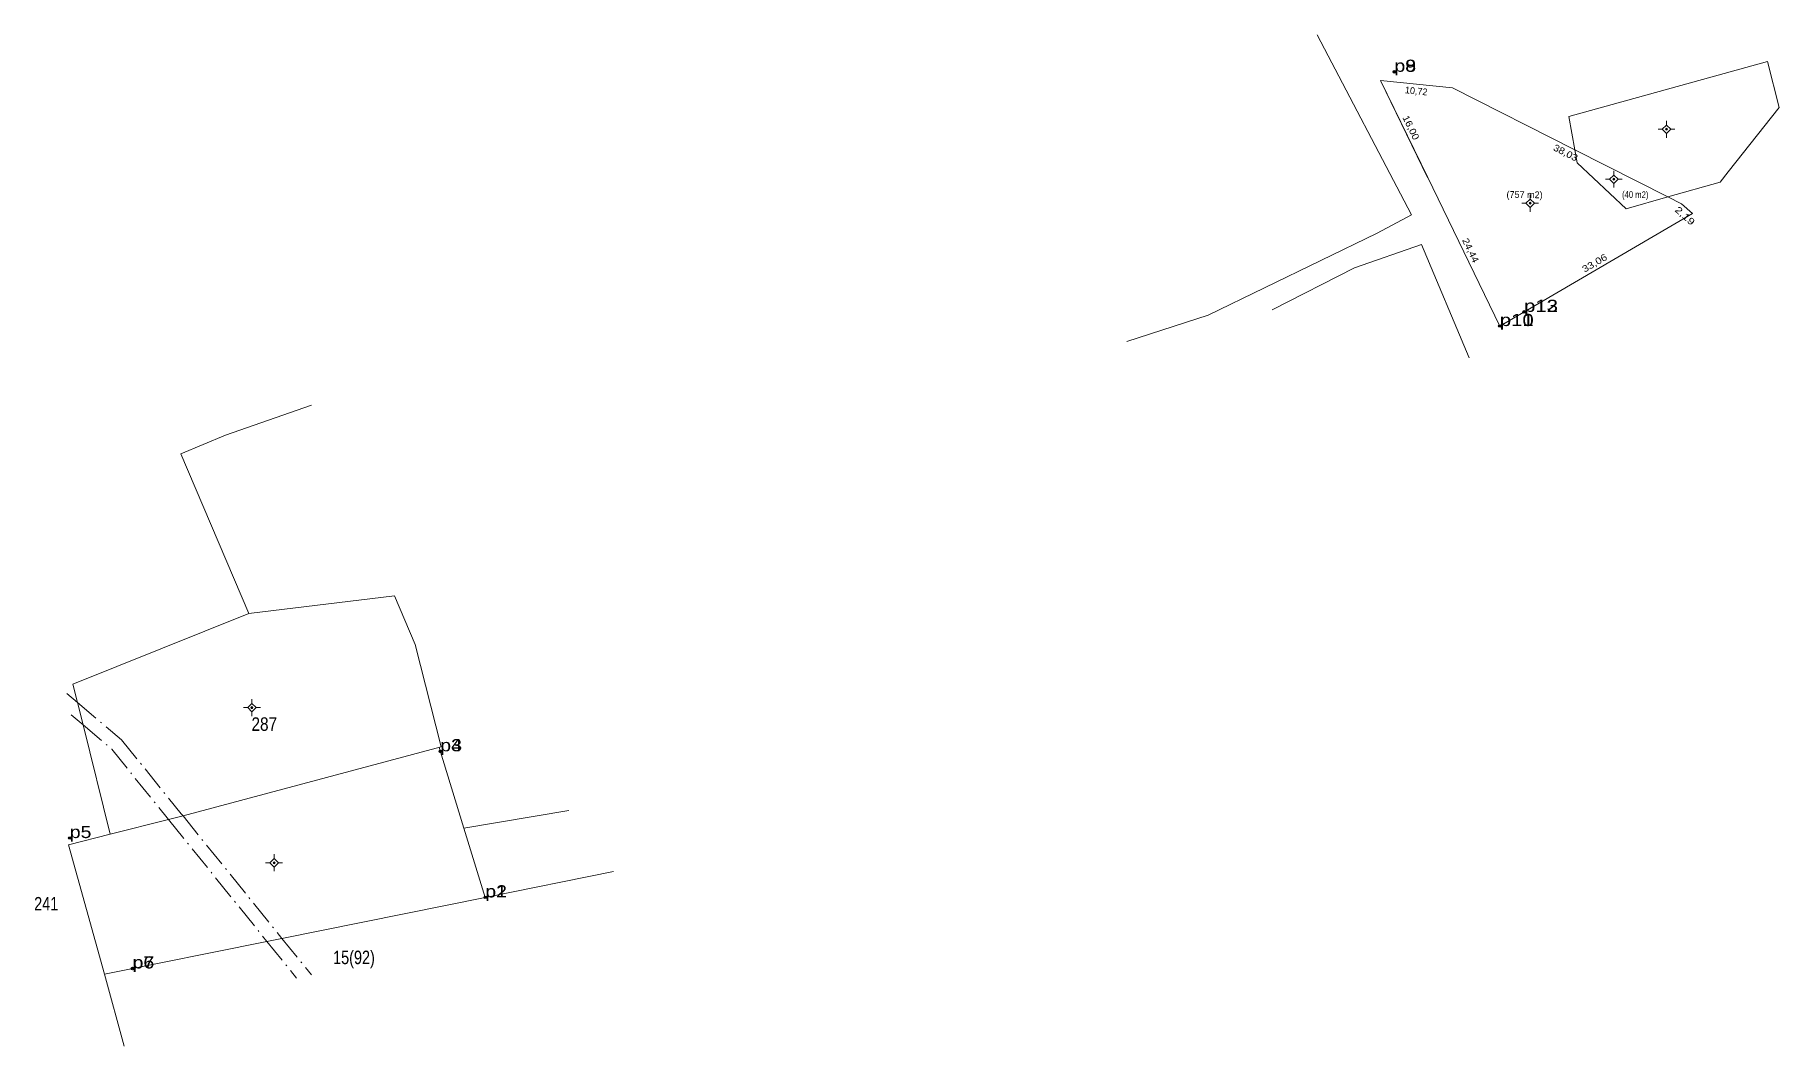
# Model space of a CAD drawing. Header units: metres. Extents: x 548912 to 551978, y 1837823 to 1841657.
# Drawn here: x 551438.7 to 551697.1, y 1837995.1 to 1838144.9 of the extents above; entities that cross this region are included whole.
import ezdxf
from ezdxf.enums import TextEntityAlignment as Align

# ---------------------------------------------------------------- set-up
doc = ezdxf.new("R2010")
doc.units = ezdxf.units.M
doc.header["$LTSCALE"] = 0.72
doc.header["$PDMODE"] = 32
doc.header["$PDSIZE"] = 0.36
doc.linetypes.add('DOT_DASHED', pattern=[7.7, 5, -1.2, 0.3, -1.2])
for name, color, linetype, lineweight in [('10', 7, 'Continuous', 13), ('11', 7, 'Continuous', 13), ('16', 7, 'Continuous', 13), ('23', 7, 'Continuous', 13), ('30', 7, 'DOT_DASHED', 13), ('31', 7, 'Continuous', 13)]:
    doc.layers.add(name, color=color, linetype=linetype, lineweight=lineweight)
for name, color, linetype in [('12', 7, 'Continuous'), ('13', 7, 'Continuous'), ('5', 7, 'Continuous'), ('7', 7, 'Continuous')]:
    doc.layers.add(name, color=color, linetype=linetype)

msp = doc.modelspace()

# ---------------------------------------------------------------- texts
at = {"layer": '12'}
for s, width, p in [('p8', 1.2, (551640.12, 1838139.46)), ('p9', 1.2, (551640.12, 1838139.46)), ('p12', 1.25, (551659.33, 1838103.9)), ('p13', 1.25, (551659.33, 1838103.9)), ('p11', 1.25, (551655.73, 1838101.81)), ('p10', 1.25, (551655.74, 1838101.8)), ('p3', 1.2, (551498.78, 1838038.81)), ('p4', 1.2, (551498.78, 1838038.81)), ('p5', 1.2, (551443.9, 1838025.96)), ('p2', 1.2, (551505.45, 1838017.17)), ('p1', 1.2, (551505.46, 1838017.16)), ('p7', 1.2, (551453.2, 1838006.64)), ('p6', 1.2, (551453.21, 1838006.64))]:
    msp.add_text(s, height=1.8, dxfattribs=dict(at, width=width)).set_placement(p)
at = {"layer": '13'}
for s, width, p in [('287', 0.85, (551472.72, 1838041.84)), ('241', 0.8, (551440.415, 1838015.23)), ('15(92)', 0.8, (551486.005, 1838007.28))]:
    msp.add_text(s, height=2, dxfattribs=dict(at, width=width)).set_placement(p, align=Align.CENTER)
at = {"layer": '5'}
for s, rotation, p in [('10,72', 354.055, (551643.3082, 1838136.1269)), ('(757 m2)', 359.269, (551659.3986, 1838120.7646))]:
    msp.add_text(s, height=1, rotation=rotation, dxfattribs=at).set_placement(p, align=Align.CENTER)
for s, rotation, width, p in [('16,00', 295.891, 1.15, (551642.1251, 1838130.9783)), ('38,03', 333.159, 1.15, (551665.2592, 1838127.0297)), ('(40 m2)', 359.269, 0.85, (551675.7936, 1838120.7748)), ('2,19', 318.317, 1.3, (551682.8275, 1838117.7579)), ('24,44', 295.891, 1.15, (551650.9575, 1838112.7933)), ('33,06', 30.222, 1.2, (551670.0283, 1838110.7026))]:
    msp.add_text(s, height=1, rotation=rotation, dxfattribs=dict(at, width=width)).set_placement(p, align=Align.CENTER)

# ---------------------------------------------------------------- hatches: boundary and pattern name
at = {"layer": '11'}
for points in [[(551680.5698, 1838130.95, 1), (551680.2698, 1838130.95, 1)], [(551672.7698, 1838123.55, 1), (551672.4698, 1838123.55, 1)], [(551660.3898, 1838119.99, 1), (551660.0898, 1838119.99, 1)], [(551471.0397, 1838045.28, 1), (551470.7397, 1838045.28, 1)], [(551474.3198, 1838022.3, 1), (551474.0198, 1838022.3, 1)]]:
    msp.add_hatch(color=256, dxfattribs=at).paths.add_polyline_path(points)

# ---------------------------------------------------------------- linework, layer by layer
at = {"layer": '10'}
for p, q in [((551638.08, 1838138.18), (551645.06, 1838123.79)), ((551666.84, 1838127.91), (551680.62, 1838120.94)), ((551645.01, 1838123.79), (551645.06, 1838123.79)), ((551445.04, 1838046.03), (551445.87, 1838042.72)), ((551445.87, 1838042.72), (551449.89, 1838026.52)), ((551460.68, 1838029.23), (551498.91, 1838039.46)), ((551449.89, 1838026.52), (551458.54, 1838028.69)), ((551458.54, 1838028.69), (551460.68, 1838029.23)), ((551473.11, 1838010.65), (551475.33, 1838011.1))]:
    msp.add_line(p, q, dxfattribs=at)
for points in [[(551680.62, 1838120.94), (551688.37, 1838123.13), (551689.55, 1838124.62), (551697.11, 1838134.19), (551695.38, 1838140.97), (551665.95, 1838132.85), (551666.84, 1838127.91)], [(551638.08, 1838138.18), (551648.74, 1838137.07), (551666.84, 1838127.91)], [(551666.84, 1838127.91), (551667.19, 1838125.96), (551674.43, 1838119.18), (551680.62, 1838120.94)], [(551645.06, 1838123.79), (551655.74, 1838101.8), (551684.3, 1838118.45), (551682.67, 1838119.9), (551680.62, 1838120.94)], [(551479.7, 1838090.07), (551466.95, 1838085.62), (551460.37, 1838082.88), (551470.44, 1838059.2), (551492, 1838061.85), (551495.05, 1838054.65), (551498.91, 1838039.46)], [(551445.04, 1838046.03), (551444.37, 1838048.75), (551470.44, 1838059.2)], [(551475.33, 1838011.1), (551505.45, 1838017.17), (551502.29, 1838027.44), (551498.6, 1838039.38)], [(551449.89, 1838026.52), (551443.72, 1838024.97), (551449.03, 1838005.79), (551473.11, 1838010.65)]]:
    msp.add_lwpolyline(points, dxfattribs=at)
msp.add_point((551498.78, 1838038.81), dxfattribs=at)
at = {"layer": '11'}
for p, q in [((551679.8, 1838130.95), (551679.17, 1838130.95)), ((551680.42, 1838132.2), (551680.42, 1838131.57)), ((551680.42, 1838130.33), (551680.42, 1838129.7)), ((551681.67, 1838130.95), (551681.05, 1838130.95)), ((551671.99, 1838123.55), (551671.37, 1838123.55)), ((551672.62, 1838124.8), (551672.62, 1838124.17)), ((551672.62, 1838122.93), (551672.62, 1838122.3)), ((551673.87, 1838123.55), (551673.25, 1838123.55)), ((551659.61, 1838119.99), (551658.99, 1838119.99)), ((551660.24, 1838121.24), (551660.24, 1838120.61)), ((551661.49, 1838119.99), (551660.87, 1838119.99)), ((551660.24, 1838119.37), (551660.24, 1838118.74)), ((551470.27, 1838045.28), (551469.64, 1838045.28)), ((551470.89, 1838046.53), (551470.89, 1838045.91)), ((551472.14, 1838045.28), (551471.51, 1838045.28)), ((551470.89, 1838044.65), (551470.89, 1838044.03)), ((551473.55, 1838022.3), (551472.92, 1838022.3)), ((551474.17, 1838023.55), (551474.17, 1838022.93)), ((551475.42, 1838022.3), (551474.8, 1838022.3)), ((551474.17, 1838021.67), (551474.17, 1838021.05))]:
    msp.add_line(p, q, dxfattribs=at)
for points in [[(551680.42, 1838131.57), (551679.8, 1838130.95), (551680.42, 1838130.33), (551681.05, 1838130.95)], [(551672.62, 1838124.17), (551671.99, 1838123.55), (551672.62, 1838122.93), (551673.25, 1838123.55)], [(551660.24, 1838120.61), (551659.61, 1838119.99), (551660.24, 1838119.37), (551660.87, 1838119.99)], [(551470.89, 1838045.91), (551470.27, 1838045.28), (551470.89, 1838044.65), (551471.51, 1838045.28)], [(551474.17, 1838022.93), (551473.55, 1838022.3), (551474.17, 1838021.67), (551474.8, 1838022.3)]]:
    msp.add_lwpolyline(points, close=True, dxfattribs=at)
for centre in [(551680.4198, 1838130.95), (551672.6198, 1838123.55), (551660.2398, 1838119.99), (551470.8897, 1838045.28), (551474.1698, 1838022.3)]:
    msp.add_circle(centre, 0.15, dxfattribs=at)
at = {"layer": '16'}
for p, q in [((551502.29, 1838027.44), (551517.83, 1838030.03)), ((551505.45, 1838017.17), (551524.44, 1838021)), ((551449.03, 1838005.79), (551451.98, 1837995.14))]:
    msp.add_line(p, q, dxfattribs=at)
at = {"layer": '23'}
for points in [[(551600.49, 1838099.49), (551612.56, 1838103.39), (551637.56, 1838115.55), (551642.66, 1838118.27), (551628.69, 1838144.93)], [(551622.03, 1838104.19), (551634.23, 1838110.42), (551644.16, 1838113.87), (551651.19, 1838097.1)]]:
    msp.add_lwpolyline(points, dxfattribs=at)
at = {"layer": '30'}
for p, q in [((551443.46, 1838047.37), (551445.04, 1838046.03)), ((551444.13, 1838044.19), (551445.87, 1838042.72)), ((551460.43, 1838029.54), (551460.68, 1838029.23)), ((551458.32, 1838028.97), (551458.54, 1838028.69)), ((551458.54, 1838028.69), (551473.11, 1838010.65)), ((551460.68, 1838029.23), (551475.33, 1838011.1)), ((551473.11, 1838010.65), (551477.51, 1838005.2)), ((551475.33, 1838011.1), (551479.7, 1838005.69))]:
    msp.add_line(p, q, dxfattribs=at)
for points in [[(551445.04, 1838046.03), (551451.57, 1838040.51), (551460.43, 1838029.54)], [(551445.87, 1838042.72), (551450.13, 1838039.11), (551458.32, 1838028.97)]]:
    msp.add_lwpolyline(points, dxfattribs=at)
at = {"layer": '31'}
msp.add_line((551638.08, 1838138.18), (551645.01, 1838123.79), dxfattribs=at)
at = {"layer": '7'}
for p in [(551640.12, 1838139.46), (551655.73, 1838101.81), (551655.74, 1838101.8), (551659.33, 1838103.9), (551498.78, 1838038.81), (551443.9, 1838025.96), (551505.45, 1838017.17), (551505.46, 1838017.17), (551453.2, 1838006.63), (551453.21, 1838006.64)]:
    msp.add_point(p, dxfattribs=at)

msp.set_redraw_order([(e.dxf.handle, doc.entitydb.next_handle()) for e in msp.query("TEXT MTEXT ATTDEF DIMENSION ARC_DIMENSION")])  # texts and dimensions are drawn at this point

doc.saveas('drawing.dxf')
